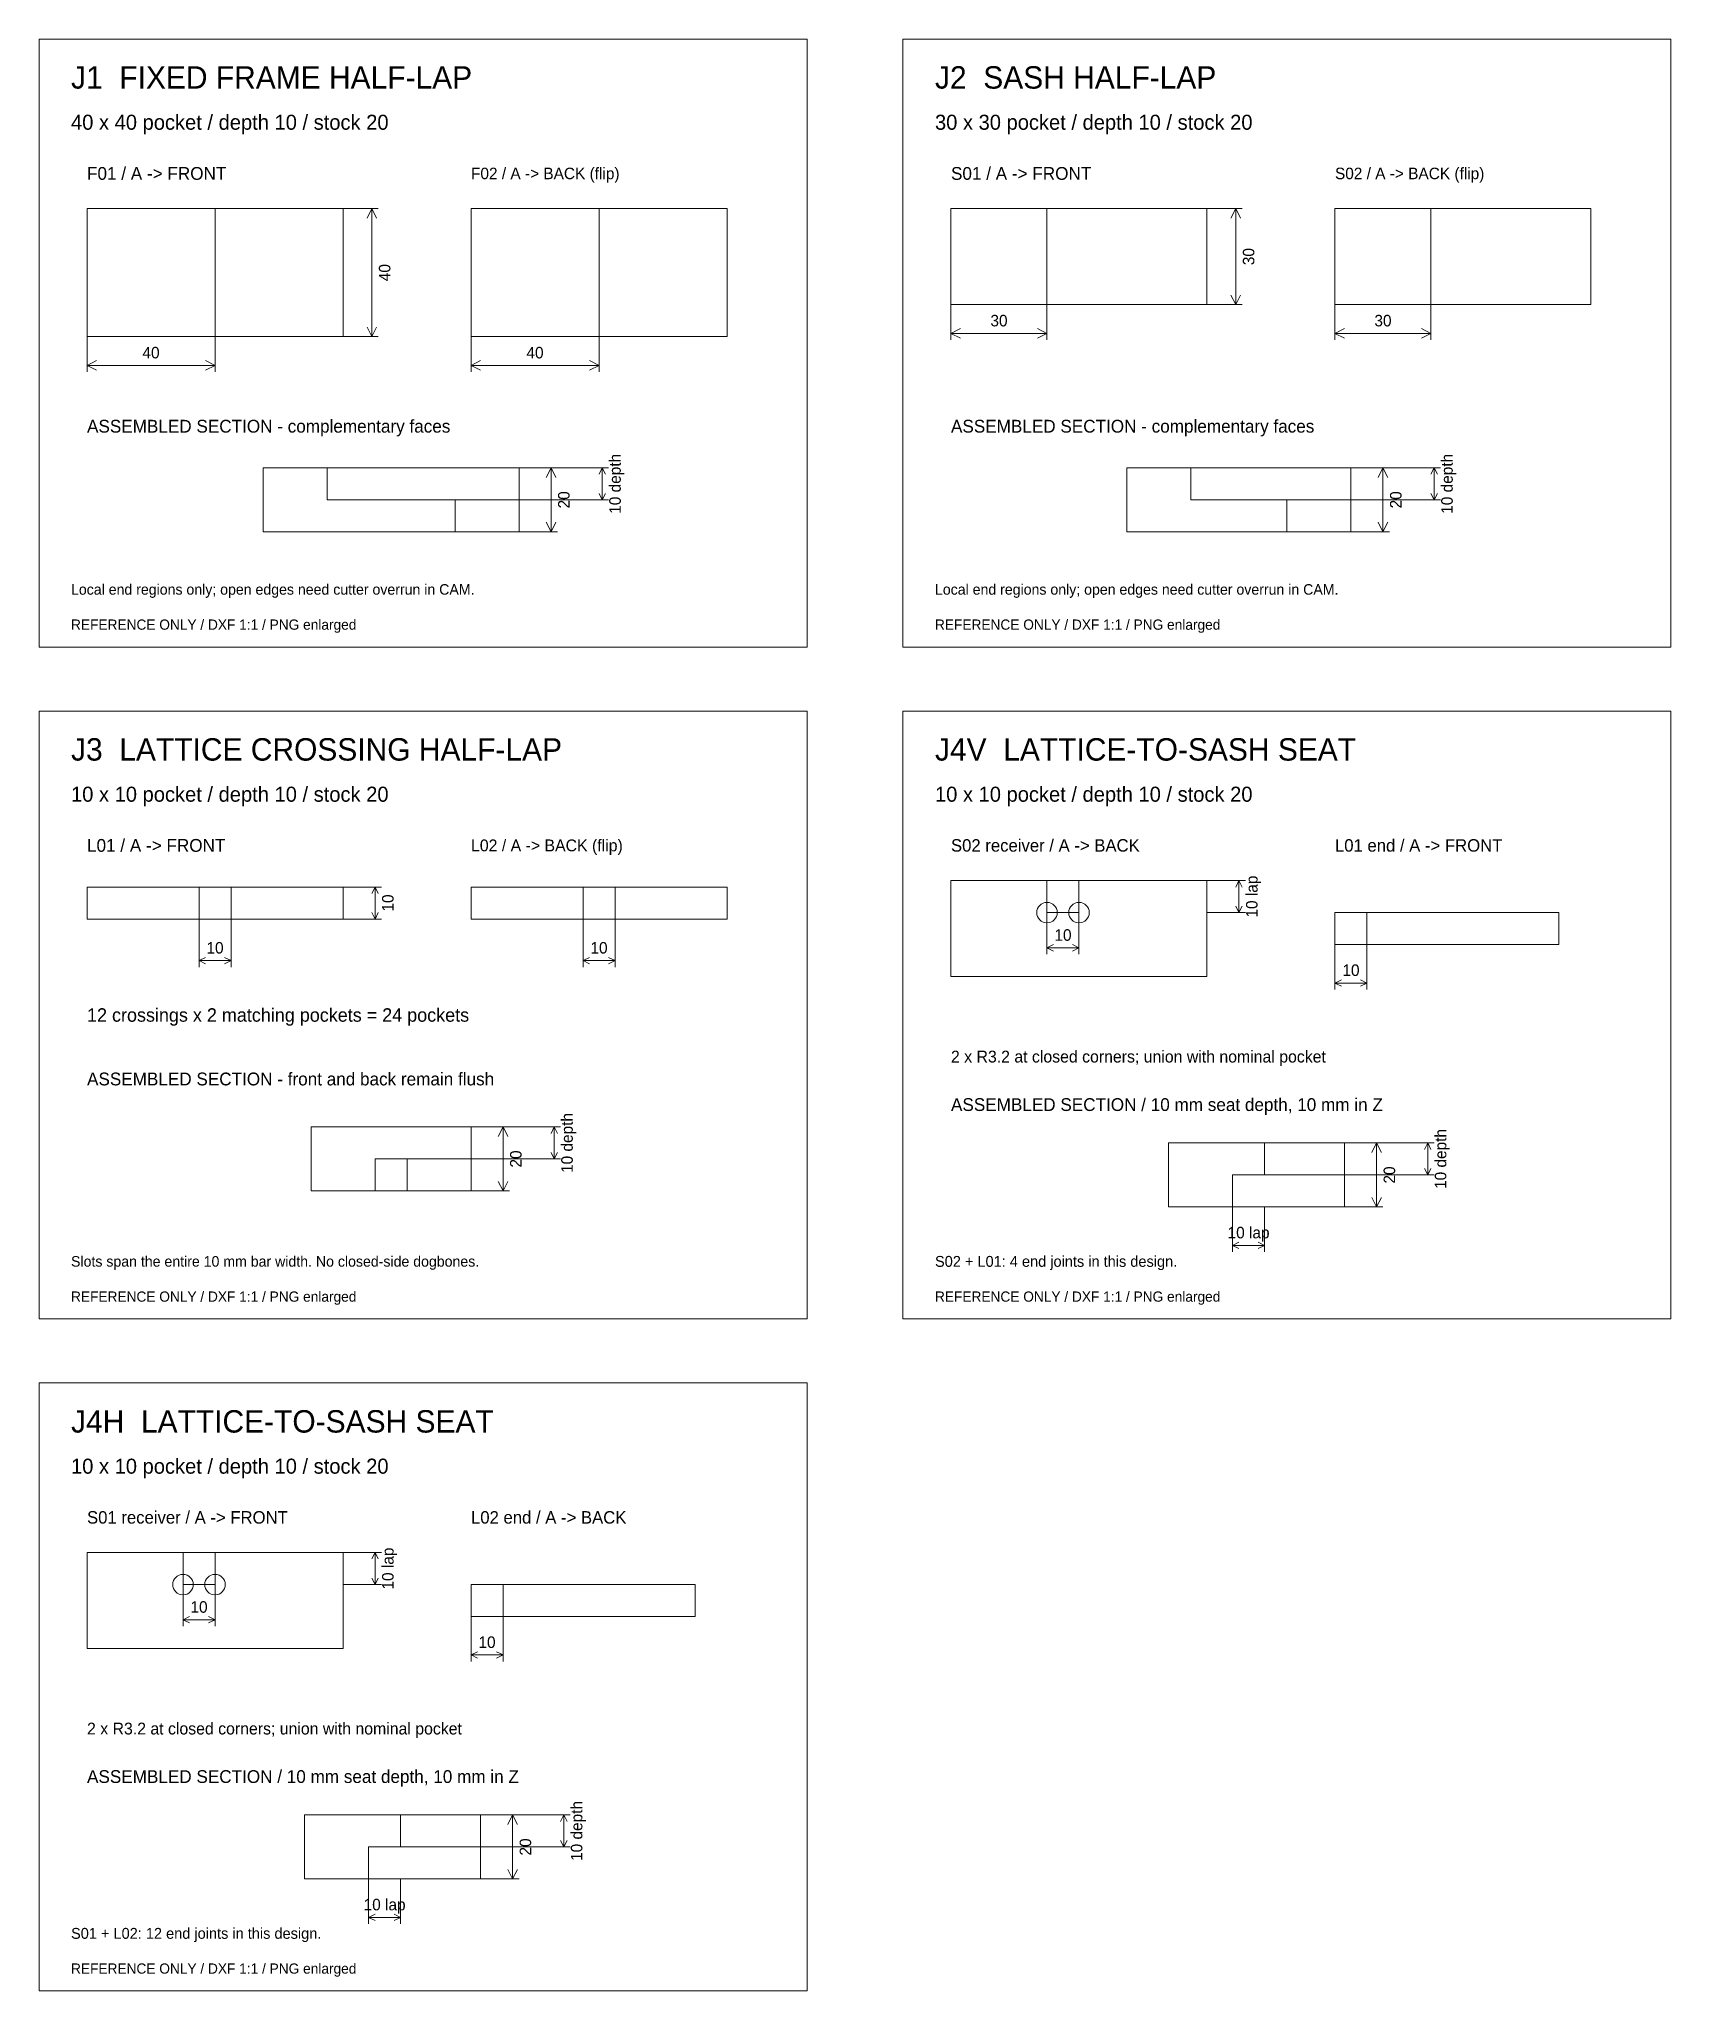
# Model space of a CAD drawing. Header units: millimetres. Extents: x -29 to 2440, y -456 to 1090.
# Drawn here: x 1930 to 2440, y 100 to 710 of the extents above; entities that cross this region are included whole.
import ezdxf
from ezdxf.enums import TextEntityAlignment as Align

# ---------------------------------------------------------------- set-up
doc = ezdxf.new("R2010")
doc.units = ezdxf.units.MM
for name, color, linetype, lineweight in [('DIMENSIONS', 3, 'Continuous', 18), ('JOINT_DETAILS_REF', 8, 'Continuous', 18), ('NOTES', 7, 'Continuous', 18)]:
    doc.layers.add(name, color=color, linetype=linetype, lineweight=lineweight)

msp = doc.modelspace()

# ---------------------------------------------------------------- texts
at = {"layer": 'DIMENSIONS'}
for s, p in [('30', (2308, 642)), ('40', (2038, 637)), ('10 depth', (2110, 571)), ('10 depth', (2370, 571)), ('20', (2094, 566)), ('20', (2354, 566)), ('10 lap', (2309, 442)), ('10', (2039, 440)), ('10 depth', (2095, 365)), ('10 depth', (2368, 360)), ('20', (2079, 360)), ('20', (2352, 355)), ('10 lap', (2039, 232)), ('10 depth', (2098, 150)), ('20', (2082, 145))]:
    msp.add_text(s, height=3.6, rotation=90, dxfattribs=at).set_placement(p, align=Align.MIDDLE_CENTER)
for s, p in [('30', (2230, 622)), ('30', (2350, 622)), ('40', (1965, 612)), ('40', (2085, 612)), ('10', (1985, 426)), ('10', (2105, 426)), ('10', (2250, 430)), ('10', (2340, 419)), ('10 lap', (2308, 337)), ('10', (1980, 220)), ('10', (2070, 209)), ('10 lap', (2038, 127))]:
    msp.add_text(s, height=3.6, dxfattribs=at).set_placement(p, align=Align.MIDDLE_CENTER)
at = {"layer": 'NOTES'}
for s, height, p in [('J1  FIXED FRAME HALF-LAP', 7, (1940, 698)), ('J2  SASH HALF-LAP', 7, (2210, 698)), ('40 x 40 pocket / depth 10 / stock 20', 4.7, (1940, 684)), ('30 x 30 pocket / depth 10 / stock 20', 4.7, (2210, 684)), ('F01 / A -> FRONT', 4, (1945, 668)), ('F02 / A -> BACK (flip)', 3.6, (2065, 668)), ('S01 / A -> FRONT', 4, (2215, 668)), ('S02 / A -> BACK (flip)', 3.6, (2335, 668)), ('ASSEMBLED SECTION - complementary faces', 4, (1945, 589)), ('ASSEMBLED SECTION - complementary faces', 4, (2215, 589)), ('Local end regions only; open edges need cutter overrun in CAM.', 3.3, (1940, 538)), ('Local end regions only; open edges need cutter overrun in CAM.', 3.3, (2210, 538)), ('REFERENCE ONLY / DXF 1:1 / PNG enlarged', 3.2, (1940, 527)), ('REFERENCE ONLY / DXF 1:1 / PNG enlarged', 3.2, (2210, 527)), ('J3  LATTICE CROSSING HALF-LAP', 7, (1940, 488)), ('J4V  LATTICE-TO-SASH SEAT', 7, (2210, 488)), ('10 x 10 pocket / depth 10 / stock 20', 4.7, (1940, 474)), ('10 x 10 pocket / depth 10 / stock 20', 4.7, (2210, 474)), ('L01 / A -> FRONT', 4, (1945, 458)), ('L02 / A -> BACK (flip)', 3.7, (2065, 458)), ('S02 receiver / A -> BACK', 3.9, (2215, 458)), ('L01 end / A -> FRONT', 3.9, (2335, 458)), ('12 crossings x 2 matching pockets = 24 pockets', 4.2, (1945, 405)), ('2 x R3.2 at closed corners; union with nominal pocket', 3.7, (2215, 392)), ('ASSEMBLED SECTION - front and back remain flush', 4, (1945, 385)), ('ASSEMBLED SECTION / 10 mm seat depth, 10 mm in Z', 4, (2215, 377)), ('Slots span the entire 10 mm bar width. No closed-side dogbones.', 3.3, (1940, 328)), ('S02 + L01: 4 end joints in this design.', 3.4, (2210, 328)), ('REFERENCE ONLY / DXF 1:1 / PNG enlarged', 3.2, (1940, 317)), ('REFERENCE ONLY / DXF 1:1 / PNG enlarged', 3.2, (2210, 317)), ('J4H  LATTICE-TO-SASH SEAT', 7, (1940, 278)), ('10 x 10 pocket / depth 10 / stock 20', 4.7, (1940, 264)), ('S01 receiver / A -> FRONT', 3.9, (1945, 248)), ('L02 end / A -> BACK', 3.9, (2065, 248)), ('2 x R3.2 at closed corners; union with nominal pocket', 3.7, (1945, 182)), ('ASSEMBLED SECTION / 10 mm seat depth, 10 mm in Z', 4, (1945, 167)), ('S01 + L02: 12 end joints in this design.', 3.4, (1940, 118)), ('REFERENCE ONLY / DXF 1:1 / PNG enlarged', 3.2, (1940, 107))]:
    msp.add_text(s, height=height, dxfattribs=at).set_placement(p, align=Align.MIDDLE_LEFT)

# ---------------------------------------------------------------- linework, layer by layer
at = {"layer": 'DIMENSIONS'}
for p, q in [((2025, 657), (2036, 657)), ((2034, 657), (2032.5, 654)), ((2034, 617), (2034, 657)), ((2034, 657), (2035.5, 654)), ((2295, 657), (2306, 657)), ((2304, 657), (2302.5, 654)), ((2304, 627), (2304, 657)), ((2304, 657), (2305.5, 654)), ((2304, 627), (2302.5, 630)), ((2304, 627), (2305.5, 630)), ((2215, 627), (2215, 616)), ((2245, 627), (2245, 616)), ((2295, 627), (2306, 627)), ((2335, 627), (2335, 616)), ((2365, 627), (2365, 616)), ((1945, 617), (1945, 606)), ((1985, 617), (1985, 606)), ((2025, 617), (2036, 617)), ((2034, 617), (2032.5, 620)), ((2034, 617), (2035.5, 620)), ((2065, 617), (2065, 606)), ((2105, 617), (2105, 606)), ((2215, 618), (2218, 619.5)), ((2215, 618), (2245, 618)), ((2215, 618), (2218, 616.5)), ((2245, 618), (2242, 619.5)), ((2245, 618), (2242, 616.5)), ((2335, 618), (2338, 619.5)), ((2335, 618), (2365, 618)), ((2335, 618), (2338, 616.5)), ((2365, 618), (2362, 619.5)), ((2365, 618), (2362, 616.5)), ((1945, 608), (1948, 609.5)), ((1945, 608), (1985, 608)), ((1945, 608), (1948, 606.5)), ((1985, 608), (1982, 609.5)), ((1985, 608), (1982, 606.5)), ((2065, 608), (2068, 609.5)), ((2065, 608), (2105, 608)), ((2065, 608), (2068, 606.5)), ((2105, 608), (2102, 609.5)), ((2105, 608), (2102, 606.5)), ((2060, 576), (2108, 576)), ((2080, 576), (2092, 576)), ((2090, 576), (2088.5, 573)), ((2090, 556), (2090, 576)), ((2090, 576), (2091.5, 573)), ((2106, 576), (2105, 574)), ((2106, 566), (2106, 576)), ((2106, 576), (2107, 574)), ((2320, 576), (2368, 576)), ((2340, 576), (2352, 576)), ((2350, 576), (2348.5, 573)), ((2350, 556), (2350, 576)), ((2350, 576), (2351.5, 573)), ((2366, 576), (2365, 574)), ((2366, 566), (2366, 576)), ((2366, 576), (2367, 574)), ((2106, 566), (2105, 568)), ((2106, 566), (2107, 568)), ((2366, 566), (2365, 568)), ((2366, 566), (2367, 568)), ((2060, 566), (2108, 566)), ((2320, 566), (2368, 566)), ((2080, 556), (2092, 556)), ((2090, 556), (2088.5, 559)), ((2090, 556), (2091.5, 559)), ((2340, 556), (2352, 556)), ((2350, 556), (2348.5, 559)), ((2350, 556), (2351.5, 559)), ((2295, 447), (2307, 447)), ((2305, 447), (2304, 445)), ((2305, 437), (2305, 447)), ((2305, 447), (2306, 445)), ((2025, 445), (2037, 445)), ((2035, 445), (2034, 443)), ((2035, 435), (2035, 445)), ((2035, 445), (2036, 443)), ((1980, 435), (1980, 420)), ((1990, 435), (1990, 420)), ((2025, 435), (2037, 435)), ((2035, 435), (2034, 437)), ((2035, 435), (2036, 437)), ((2100, 435), (2100, 420)), ((2110, 435), (2110, 420)), ((2245, 437), (2245, 424)), ((2255, 437), (2255, 424)), ((2295, 437), (2307, 437)), ((2305, 437), (2304, 439)), ((2305, 437), (2306, 439)), ((2245, 426), (2247, 427)), ((2255, 426), (2253, 427)), ((2335, 427), (2335, 413)), ((2345, 427), (2345, 413)), ((1980, 422), (1982, 423)), ((1980, 422), (1990, 422)), ((1980, 422), (1982, 421)), ((1990, 422), (1988, 423)), ((1990, 422), (1988, 421)), ((2100, 422), (2102, 423)), ((2100, 422), (2110, 422)), ((2100, 422), (2102, 421)), ((2110, 422), (2108, 423)), ((2110, 422), (2108, 421)), ((2245, 426), (2255, 426)), ((2245, 426), (2247, 425)), ((2255, 426), (2253, 425)), ((2335, 415), (2337, 416)), ((2335, 415), (2345, 415)), ((2335, 415), (2337, 414)), ((2345, 415), (2343, 416)), ((2345, 415), (2343, 414)), ((2045, 370), (2093, 370)), ((2065, 370), (2077, 370)), ((2075, 370), (2073.5, 367)), ((2075, 350), (2075, 370)), ((2075, 370), (2076.5, 367)), ((2091, 370), (2090, 368)), ((2091, 360), (2091, 370)), ((2091, 370), (2092, 368)), ((2045, 360), (2093, 360)), ((2091, 360), (2090, 362)), ((2091, 360), (2092, 362)), ((2313, 365), (2366, 365)), ((2338, 365), (2350, 365)), ((2348, 365), (2346.5, 362)), ((2348, 345), (2348, 365)), ((2348, 365), (2349.5, 362)), ((2364, 365), (2363, 363)), ((2364, 355), (2364, 365)), ((2364, 365), (2365, 363)), ((2313, 355), (2366, 355)), ((2364, 355), (2363, 357)), ((2364, 355), (2365, 357)), ((2065, 350), (2077, 350)), ((2075, 350), (2073.5, 353)), ((2075, 350), (2076.5, 353)), ((2348, 345), (2346.5, 348)), ((2348, 345), (2349.5, 348)), ((2303, 345), (2303, 331)), ((2313, 345), (2313, 331)), ((2338, 345), (2350, 345)), ((2303, 333), (2305, 334)), ((2303, 333), (2313, 333)), ((2303, 333), (2305, 332)), ((2313, 333), (2311, 334)), ((2313, 333), (2311, 332)), ((2025, 237), (2037, 237)), ((2035, 237), (2034, 235)), ((2035, 227), (2035, 237)), ((2035, 237), (2036, 235)), ((1975, 227), (1975, 214)), ((1985, 227), (1985, 214)), ((2025, 227), (2037, 227)), ((2035, 227), (2034, 229)), ((2035, 227), (2036, 229)), ((1975, 216), (1977, 217)), ((1975, 216), (1985, 216)), ((1975, 216), (1977, 215)), ((1985, 216), (1983, 217)), ((1985, 216), (1983, 215)), ((2065, 217), (2065, 203)), ((2075, 217), (2075, 203)), ((2065, 205), (2067, 206)), ((2065, 205), (2075, 205)), ((2065, 205), (2067, 204)), ((2075, 205), (2073, 206)), ((2075, 205), (2073, 204)), ((2043, 155), (2096, 155)), ((2068, 155), (2080, 155)), ((2078, 155), (2076.5, 152)), ((2078, 135), (2078, 155)), ((2078, 155), (2079.5, 152)), ((2094, 155), (2093, 153)), ((2094, 145), (2094, 155)), ((2094, 155), (2095, 153)), ((2094, 145), (2093, 147)), ((2094, 145), (2095, 147)), ((2043, 145), (2096, 145)), ((2033, 135), (2033, 121)), ((2043, 135), (2043, 121)), ((2068, 135), (2080, 135)), ((2078, 135), (2076.5, 138)), ((2078, 135), (2079.5, 138)), ((2033, 123), (2035, 124)), ((2033, 123), (2043, 123)), ((2033, 123), (2035, 122)), ((2043, 123), (2041, 124)), ((2043, 123), (2041, 122))]:
    msp.add_line(p, q, dxfattribs=at)
at = {"layer": 'JOINT_DETAILS_REF'}
for points in [[(1945, 617), (2025, 617), (2025, 657), (1945, 657)], [(1945, 617), (1985, 617), (1985, 657), (1945, 657)], [(2065, 617), (2145, 617), (2145, 657), (2065, 657)], [(2065, 617), (2105, 617), (2105, 657), (2065, 657)], [(2215, 627), (2295, 627), (2295, 657), (2215, 657)], [(2215, 627), (2245, 627), (2245, 657), (2215, 657)], [(2335, 627), (2415, 627), (2415, 657), (2335, 657)], [(2335, 627), (2365, 627), (2365, 657), (2335, 657)], [(2000, 556), (2060, 556), (2060, 566), (2020, 566), (2020, 576), (2000, 576)], [(2020, 566), (2060, 566), (2060, 556), (2080, 556), (2080, 576), (2020, 576)], [(2270, 556), (2320, 556), (2320, 566), (2290, 566), (2290, 576), (2270, 576)], [(2290, 566), (2320, 566), (2320, 556), (2340, 556), (2340, 576), (2290, 576)], [(2215, 417), (2295, 417), (2295, 447), (2215, 447)], [(2245, 437), (2255, 437), (2255, 447), (2245, 447)], [(1945, 435), (2025, 435), (2025, 445), (1945, 445)], [(1980, 435), (1990, 435), (1990, 445), (1980, 445)], [(2065, 435), (2145, 435), (2145, 445), (2065, 445)], [(2100, 435), (2110, 435), (2110, 445), (2100, 445)], [(2335, 427), (2405, 427), (2405, 437), (2335, 437)], [(2335, 427), (2345, 427), (2345, 437), (2335, 437)], [(2015, 350), (2035, 350), (2035, 360), (2045, 360), (2045, 350), (2065, 350), (2065, 370), (2015, 370)], [(2035, 350), (2045, 350), (2045, 360), (2035, 360)], [(2283, 345), (2303, 345), (2303, 355), (2313, 355), (2313, 365), (2283, 365)], [(2303, 345), (2338, 345), (2338, 365), (2313, 365), (2313, 355), (2303, 355)], [(1945, 207), (2025, 207), (2025, 237), (1945, 237)], [(1975, 227), (1985, 227), (1985, 237), (1975, 237)], [(2065, 217), (2135, 217), (2135, 227), (2065, 227)], [(2065, 217), (2075, 217), (2075, 227), (2065, 227)], [(2013, 135), (2033, 135), (2033, 145), (2043, 145), (2043, 155), (2013, 155)], [(2033, 135), (2068, 135), (2068, 155), (2043, 155), (2043, 145), (2033, 145)]]:
    msp.add_lwpolyline(points, close=True, dxfattribs=at)
for points in [[(2248.2, 437, 1), (2241.8, 437, 1)], [(2258.2, 437, 1), (2251.8, 437, 1)], [(1978.2, 227, 1), (1971.8, 227, 1)], [(1988.2, 227, 1), (1981.8, 227, 1)]]:
    msp.add_lwpolyline(points, format="xyb", close=True, dxfattribs=at)
at = {"layer": 'NOTES'}
for points in [[(1930, 520), (2170, 520), (2170, 710), (1930, 710)], [(2200, 520), (2440, 520), (2440, 710), (2200, 710)], [(1930, 310), (2170, 310), (2170, 500), (1930, 500)], [(2200, 310), (2440, 310), (2440, 500), (2200, 500)], [(1930, 100), (2170, 100), (2170, 290), (1930, 290)]]:
    msp.add_lwpolyline(points, close=True, dxfattribs=at)

msp.set_redraw_order([(e.dxf.handle, doc.entitydb.next_handle()) for e in msp.query("TEXT MTEXT ATTDEF DIMENSION ARC_DIMENSION")])  # texts and dimensions are drawn at this point

doc.saveas('drawing.dxf')
